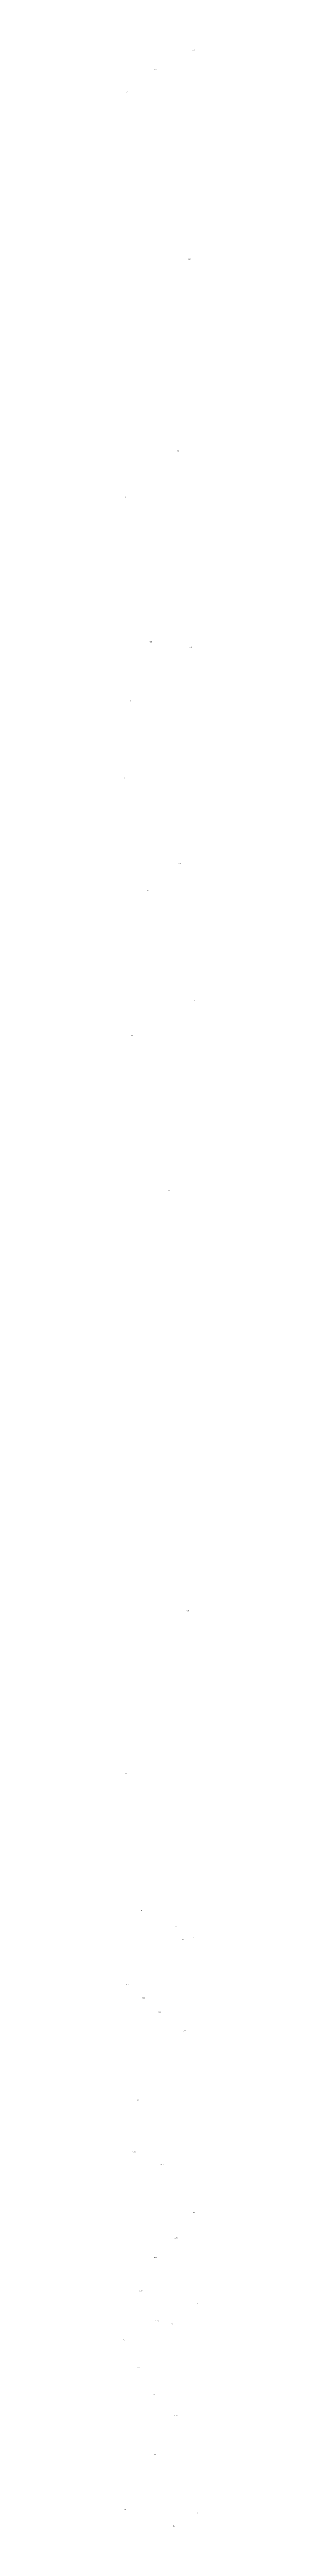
# Model space of a CAD drawing. Extents: x 212852 to 217021, y 173663 to 176722.
# Drawn here: x 213900 to 213951, y 173910 to 175551 of the extents above; entities that cross this region are included whole.
import ezdxf
from ezdxf.enums import TextEntityAlignment as Align

# ---------------------------------------------------------------- set-up
doc = ezdxf.new("R2010")
doc.units = 0
doc.header["$MEASUREMENT"] = 0
doc.layers.add('ADN', color=253, linetype='CONTINUOUS')

msp = doc.modelspace()

# ---------------------------------------------------------------- texts
at = {"layer": 'ADN'}
for s, p in [('514C', (213947.6, 175550.3)), ('516A', (213922.1, 175537.5)), ('517', (213903.2, 175522.4)), ('518A', (213944.8, 175411.8)), ('543B', (213937.1, 175284.7)), ('542', (213902.4, 175254.3)), ('538E', (213919.3, 175158.4)), ('538C', (213945.8, 175154.9)), ('583E', (213905.8, 175119.2)), ('585C', (213901.3, 175068.2)), ('586G', (213938.5, 175011.8)), ('586H', (213917.5, 174993.9)), ('395B', (213948.5, 174920.8)), ('393A', (213906.5, 174897.6)), ('380F', (213931.1, 174795.2)), ('314F', (213943.8, 174516.8)), ('286', (213902.7, 174408.9)), ('349D', (213912.8, 174318.5)), ('350G', (213936.1, 174307.9)), ('350F', (213940.2, 174299.1)), ('348P', (213948.1, 174300.2)), ('351P', (213903.4, 174269.5)), ('348K', (213914.5, 174260.5)), ('351N', (213925, 174251)), ('341M', (213941.8, 174238.7)), ('408X2', (213910.9, 174192.9)), ('408S2', (213908.1, 174158.5)), ('408R2', (213926.8, 174150)), ('408P2', (213947.7, 174118.2)), ('408T2', (213935.8, 174101.4)), ('408V2', (213922.4, 174088.6)), ('422W5', (213912.8, 174066.4)), ('418E', (213949.8, 174058.2)), ('422T2', (213901.2, 174033.9)), ('422X5', (213923.2, 174046.6)), ('421P', (213933.4, 174044.6)), ('421R', (213911.2, 174015.8)), ('421S', (213921.7, 173997.9)), ('422M5', (213935.7, 173983.9)), ('419D', (213922.1, 173958)), ('23P', (213902.2, 173921.7)), ('23D2', (213950.2, 173919.4)), ('23D4', (213934.8, 173910.7))]:
    msp.add_text(s, height=0.5, dxfattribs=at).set_placement(p, align=Align.MIDDLE_CENTER)

doc.saveas('drawing.dxf')
